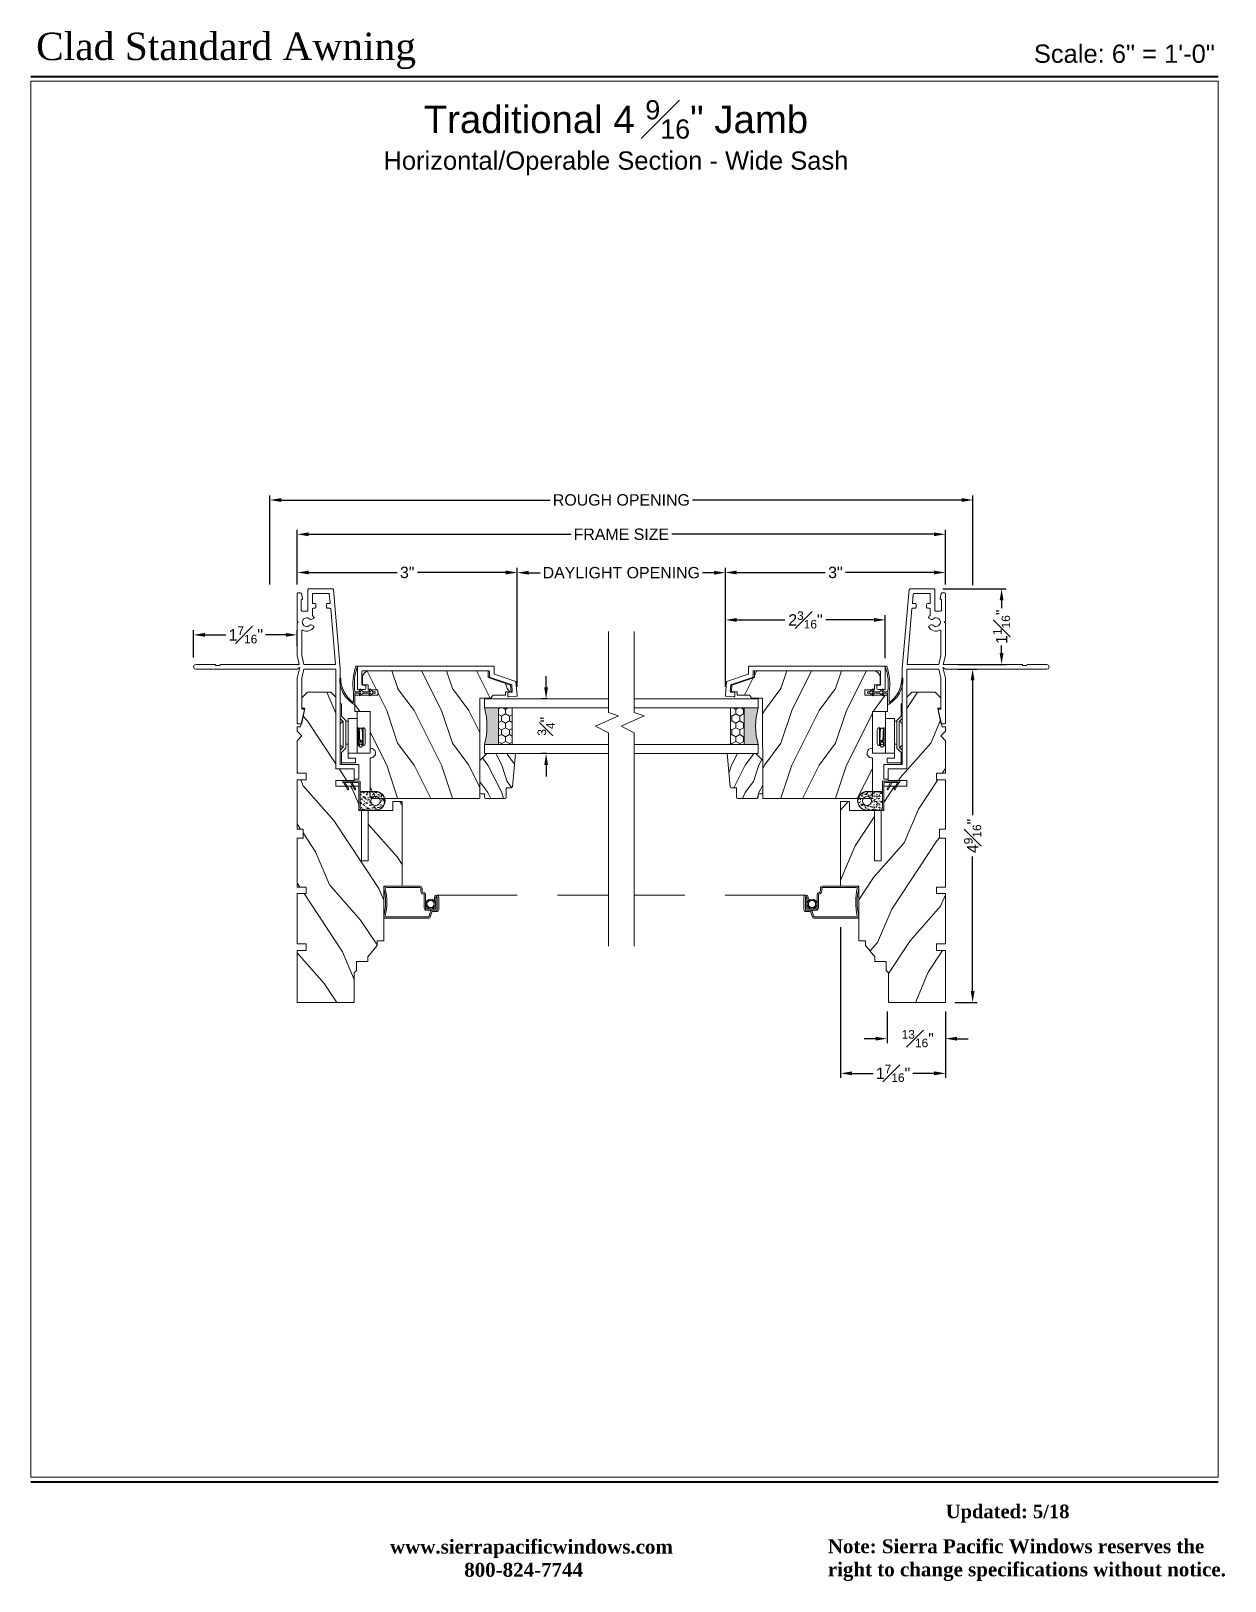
# Paper-space layout 'ARCH' of a CAD drawing. Extents: x 0.1 to 8.2, y 0.1 to 10.7.
# The model-space entities are those that its viewports show. They can reach past a viewport. Long polylines and large blocks are cut down to what shows.
import ezdxf

# ---------------------------------------------------------------- set-up
doc = ezdxf.new("R2010")
doc.units = 0
doc.header["$MEASUREMENT"] = 0
doc.linetypes.add('DASHED', pattern=[0.4144736842105268, 0.2763157894736845, -0.1381578947368423])
doc.layers.get('0').update_dxf_attribs({"linetype": 'CONTINUOUS'})
doc.layers.get('DEFPOINTS').update_dxf_attribs({"linetype": 'CONTINUOUS'})
doc.layers.add('DIM', color=7, linetype='CONTINUOUS', lineweight=13)
doc.layers.add('PRODUCTS', color=7, linetype='CONTINUOUS', lineweight=13)
doc.layers.add('Viewport', color=3, linetype='CONTINUOUS', plot=False)
doc.styles.get("Standard").update_dxf_attribs({"font": 'arial.ttf'})
doc.styles.add('TNR', font='timesbd.ttf', dxfattribs={"height": 0.09300000000000001})
doc.dimstyles.get("Standard").update_dxf_attribs({"dimscale": 0, "dimtxt": 0.156, "dimasz": 0.156, "dimexe": 0.063, "dimexo": 0.125, "dimgap": 0.05, "dimtad": 0, "dimdec": 4, "dimzin": 0, "dimdsep": 46, "dimlunit": 4, "dimtxsty": 'Standard', "dimcen": 0.09, "dimclrd": 256, "dimclre": 256, "dimclrt": 256, "dimadec": 0, "dimazin": 0, "dimtfac": 0.75, "dimtdec": 4, "dimtix": 1, "dimtofl": 0, "dimtmove": 0, "dimatfit": 1, "dimfxl": 1, "dimfrac": 1, "dimtolj": 1, "dimtzin": 5, "dimarcsym": 0})

psp = doc.layouts.new('ARCH')

# ---------------------------------------------------------------- texts
at = {"layer": 'DIM', "style": 'TNR'}
psp.add_text('Updated: 5/18', height=0.09300000000000001, dxfattribs=at).set_placement((6.314031784559681, 0.5008591279983214))
at = {"layer": 'DIM'}
for s, insert, char_height, width, attachment_point in [('\\A1;{\\fTimes New Roman|b0|i0|c0|p18;\\H1.253x;Clad Standard Awning}', (0.08473588304903501, 10.67279236362712), 0.15, 4.21095415064385, 1), ('\\A1;Scale: 6" = 1\'-0"', (8.156611691313742, 10.59112509352933), 0.125, 1.379343722290415, 3), ('\\A1;{\\H1.253x;Traditional 4 \\H0.7x;\\S9#16;\\H1.429x;" Jamb\\P\\H0.6649x;Horizontal/Operable Section - Wide Sash}', (4.055233503603379, 10.21035676197672), 0.15, 4, 2), ('\\A1;{\\fTimes New Roman|b1|i0|c0|p18;   www.sierrapacificwindows.com\\P800-824-7744}', (3.423125381951465, 0.3532903323430077), 0.095, 3.274533320960472, 2), ('{\\fTimes New Roman|b1|i0|c0|p18;Note: Sierra Pacific Windows reserves the \\Pright to change specifications without notice.}', (5.506156337491454, 0.3561444466841088), 0.095, 2.777872126614859, 1)]:
    psp.add_mtext(s, dxfattribs=dict(at, insert=insert, char_height=char_height, width=width, attachment_point=attachment_point))

msp = doc.modelspace()

# ---------------------------------------------------------------- blocks, each defined once
blk = doc.blocks.new('*D9')
at = {"layer": 'DEFPOINTS', "color": 0, "ltscale": 2, "transparency": 16777216}
for p in [(75.12571604036553, 18.91313314573965), (75.12571604036553, 18.10010126771241), (84.00222806541103, 18.10010126771241)]:
    blk.add_point(p, dxfattribs=at)
at = {"layer": 'DIM', "lineweight": -2, "ltscale": 2, "transparency": 16777216}
for p, q in [((75.12571604036553, 18.22510126771241), (75.12571604036553, 18.97613314573965)), ((75.28171604036554, 18.91313314573965), (78.87557826407857, 18.91313314573965)), ((83.84622806541103, 18.91313314573965), (80.25369286162291, 18.91313314573965)), ((84.00222806541103, 18.22510126771241), (84.00222806541103, 18.97613314573965))]:
    blk.add_line(p, q, dxfattribs=at)
at = {"layer": 'DIM', "ltscale": 2, "transparency": 16777216}
for points in [[(75.28171604036554, 18.93913314573965), (75.28171604036554, 18.88713314573965), (75.12571604036553, 18.91313314573965)], [(83.84622806541103, 18.93913314573965), (83.84622806541103, 18.88713314573965), (84.00222806541103, 18.91313314573965)]]:
    blk.add_solid(points, dxfattribs=at)
at = {"layer": 'DIM', "ltscale": 2, "transparency": 16777216, "insert": (79.56463556285074, 18.91313314573965), "char_height": 0.156, "attachment_point": 5}
blk.add_mtext('\\A1;FRAME SIZE', dxfattribs=at)
blk = doc.blocks.new('*D10')
at = {"layer": 'DEFPOINTS', "color": 0, "ltscale": 2, "transparency": 16777216}
for p in [(84.37920441138927, 19.38265561283798), (74.75069482612938, 18.10089341237554), (84.37920441138927, 18.09079421926206)]:
    blk.add_point(p, dxfattribs=at)
at = {"layer": 'DIM', "lineweight": -2, "ltscale": 2, "transparency": 16777216}
for p, q in [((74.75069482612938, 18.22589341237554), (74.75069482612938, 19.44565561283798)), ((74.90669482612938, 19.38265561283798), (78.59161905089337, 19.38265561283798)), ((84.22320441138926, 19.38265561283798), (80.53765452156185, 19.38265561283798)), ((84.37920441138927, 18.21579421926206), (84.37920441138927, 19.44565561283798))]:
    blk.add_line(p, q, dxfattribs=at)
at = {"layer": 'DIM', "ltscale": 2, "transparency": 16777216}
for points in [[(74.90669482612938, 19.40865561283798), (74.90669482612938, 19.35665561283798), (74.75069482612938, 19.38265561283798)], [(84.22320441138926, 19.40865561283798), (84.22320441138926, 19.35665561283798), (84.37920441138927, 19.38265561283798)]]:
    blk.add_solid(points, dxfattribs=at)
at = {"layer": 'DIM', "ltscale": 2, "transparency": 16777216, "insert": (79.56463678622761, 19.38265561283798), "char_height": 0.156, "attachment_point": 5}
blk.add_mtext('\\A1;ROUGH OPENING', dxfattribs=at)
blk = doc.blocks.new('*D11')
at = {"layer": 'DEFPOINTS', "color": 0, "ltscale": 2, "transparency": 16777216}
for p in [(80.98948119916724, 18.38986771574255), (84.00222806541103, 18.10010126771241), (80.98948119916724, 16.70551463163412)]:
    blk.add_point(p, dxfattribs=at)
at = {"layer": 'DIM', "lineweight": -2, "ltscale": 2, "transparency": 16777216}
for p, q in [((80.98948119916724, 16.83051463163412), (80.98948119916724, 18.45286771574255)), ((81.14548119916725, 18.38986771574255), (82.35625572369432, 18.38986771574255)), ((83.84622806541103, 18.38986771574255), (82.63545354088396, 18.38986771574255)), ((84.00222806541103, 18.22510126771241), (84.00222806541103, 18.45286771574255))]:
    blk.add_line(p, q, dxfattribs=at)
at = {"layer": 'DIM', "ltscale": 2, "transparency": 16777216}
for points in [[(81.14548119916725, 18.41586771574255), (81.14548119916725, 18.36386771574255), (80.98948119916724, 18.38986771574255)], [(83.84622806541103, 18.41586771574255), (83.84622806541103, 18.36386771574255), (84.00222806541103, 18.38986771574255)]]:
    blk.add_solid(points, dxfattribs=at)
at = {"layer": 'DIM', "ltscale": 2, "transparency": 16777216, "insert": (82.49585463228914, 18.38986771574255), "char_height": 0.156, "attachment_point": 5}
blk.add_mtext('\\A1;3"', dxfattribs=at)
blk = doc.blocks.new('*D12')
at = {"layer": 'DEFPOINTS', "color": 0, "ltscale": 2, "transparency": 16777216}
for p in [(82.56621260761966, 13.656101725476), (84.00422779838273, 12.50110322083735), (82.56621260761966, 11.53115309856792)]:
    blk.add_point(p, dxfattribs=at)
at = {"layer": 'DIM', "lineweight": -2, "ltscale": 2, "transparency": 16777216}
for p, q in [((82.56621260761966, 13.531101725476), (82.56621260761966, 11.46815309856792)), ((84.00422779838273, 12.37610322083735), (84.00422779838273, 11.46815309856792)), ((82.72221260761967, 11.53115309856792), (83.01337777462466, 11.53115309856792)), ((83.84822779838272, 11.53115309856792), (83.55706263137772, 11.53115309856792))]:
    blk.add_line(p, q, dxfattribs=at)
at = {"layer": 'DIM', "ltscale": 2, "transparency": 16777216}
for points in [[(82.72221260761967, 11.55715309856792), (82.72221260761967, 11.50515309856792), (82.56621260761966, 11.53115309856792)], [(83.84822779838272, 11.55715309856792), (83.84822779838272, 11.50515309856792), (84.00422779838273, 11.53115309856792)]]:
    blk.add_solid(points, dxfattribs=at)
at = {"layer": 'DIM', "ltscale": 2, "transparency": 16777216, "insert": (83.28522020300119, 11.53115309856792), "char_height": 0.156, "attachment_point": 5}
blk.add_mtext('\\A1;1{\\H0.750000x;\\S7#16;}"', dxfattribs=at)
blk = doc.blocks.new('*D13')
at = {"layer": 'DEFPOINTS', "color": 0, "ltscale": 2, "transparency": 16777216}
for p in [(83.20323026035265, 12.50109547632699), (84.00422779838273, 12.50110322083735), (84.00422779838273, 12.00579320033333)]:
    blk.add_point(p, dxfattribs=at)
at = {"layer": 'DIM', "lineweight": -2, "ltscale": 2, "transparency": 16777216}
for p, q in [((83.20323026035265, 12.37609547632699), (83.20323026035265, 11.94279320033333)), ((84.00422779838273, 12.37610322083735), (84.00422779838273, 11.94279320033333)), ((83.04723026035265, 12.00579320033333), (82.89123026035266, 12.00579320033333)), ((84.16022779838273, 12.00579320033333), (84.31622779838273, 12.00579320033333))]:
    blk.add_line(p, q, dxfattribs=at)
at = {"layer": 'DIM', "ltscale": 2, "transparency": 16777216}
for points in [[(83.04723026035265, 12.03179320033333), (83.04723026035265, 11.97979320033333), (83.20323026035265, 12.00579320033333)], [(84.16022779838273, 12.03179320033333), (84.16022779838273, 11.97979320033333), (84.00422779838273, 12.00579320033333)]]:
    blk.add_solid(points, dxfattribs=at)
at = {"layer": 'DIM', "ltscale": 2, "transparency": 16777216, "insert": (83.62372902936792, 12.00579320033333), "char_height": 0.156, "attachment_point": 5}
blk.add_mtext('\\A1;{\\H1x;{\\H0.750000x;\\S13#16;}"}', dxfattribs=at)
blk = doc.blocks.new('*D14')
at = {"layer": 'DEFPOINTS', "color": 0, "ltscale": 2, "transparency": 16777216}
for p in [(75.12571604036553, 18.38986771574255), (75.12571604036553, 18.10010126771241), (78.13846290660933, 16.70551463163412)]:
    blk.add_point(p, dxfattribs=at)
at = {"layer": 'DIM', "lineweight": -2, "ltscale": 2, "transparency": 16777216}
for p, q in [((75.12571604036553, 18.22510126771241), (75.12571604036553, 18.45286771574255)), ((75.28171604036554, 18.38986771574255), (76.49249056489262, 18.38986771574255)), ((77.98246290660933, 18.38986771574255), (76.77168838208226, 18.38986771574255)), ((78.13846290660933, 16.83051463163412), (78.13846290660933, 18.45286771574255))]:
    blk.add_line(p, q, dxfattribs=at)
at = {"layer": 'DIM', "ltscale": 2, "transparency": 16777216}
for points in [[(75.28171604036554, 18.41586771574255), (75.28171604036554, 18.36386771574255), (75.12571604036553, 18.38986771574255)], [(77.98246290660933, 18.41586771574255), (77.98246290660933, 18.36386771574255), (78.13846290660933, 18.38986771574255)]]:
    blk.add_solid(points, dxfattribs=at)
at = {"layer": 'DIM', "ltscale": 2, "transparency": 16777216, "insert": (76.63208947348744, 18.38986771574255), "char_height": 0.156, "attachment_point": 5}
blk.add_mtext('\\A1;3"', dxfattribs=at)
blk = doc.blocks.new('*D15')
at = {"layer": 'DEFPOINTS', "color": 0, "ltscale": 2, "transparency": 16777216}
for p in [(78.66963316095317, 16.65934808978469), (78.53386872144848, 15.90936837425771), (78.66963588886213, 15.90936837425771)]:
    blk.add_point(p, dxfattribs=at)
at = {"layer": 'DIM', "lineweight": -2, "ltscale": 2, "transparency": 16777216}
for p, q in [((78.53386872144848, 16.81534808978469), (78.53386872144848, 16.97134808978469)), ((78.54463316095317, 16.65934808978469), (78.47086872144848, 16.65934808978469)), ((78.54463588886213, 15.90936837425771), (78.47086872144848, 15.90936837425771)), ((78.53386872144848, 15.75336837425771), (78.53386872144848, 15.59736837425771))]:
    blk.add_line(p, q, dxfattribs=at)
at = {"layer": 'DIM', "ltscale": 2, "transparency": 16777216}
for points in [[(78.50786872144849, 16.81534808978469), (78.55986872144848, 16.81534808978469), (78.53386872144848, 16.65934808978469)], [(78.50786872144849, 15.75336837425771), (78.55986872144848, 15.75336837425771), (78.53386872144848, 15.90936837425771)]]:
    blk.add_solid(points, dxfattribs=at)
at = {"layer": 'DIM', "ltscale": 2, "transparency": 16777216, "insert": (78.53386872144848, 16.28435823202122), "char_height": 0.156, "attachment_point": 5, "rotation": 90}
blk.add_mtext('\\A1;{\\H1x;{\\H0.750000x;\\S3#4;}"}', dxfattribs=at)
blk = doc.blocks.new('*D16')
at = {"layer": 'DEFPOINTS', "color": 0, "ltscale": 2, "transparency": 16777216}
for p in [(80.98948119916724, 18.3868727794659), (78.13846290660933, 16.70551463163412), (80.98948119916724, 16.70551463163412)]:
    blk.add_point(p, dxfattribs=at)
at = {"layer": 'DIM', "lineweight": -2, "ltscale": 2, "transparency": 16777216}
for p, q in [((78.13846290660933, 16.83051463163412), (78.13846290660933, 18.4498727794659)), ((78.29446290660934, 18.3868727794659), (78.45144817839989, 18.3868727794659)), ((80.83348119916724, 18.3868727794659), (80.67649592737669, 18.3868727794659)), ((80.98948119916724, 16.83051463163412), (80.98948119916724, 18.4498727794659))]:
    blk.add_line(p, q, dxfattribs=at)
at = {"layer": 'DIM', "ltscale": 2, "transparency": 16777216}
for points in [[(78.29446290660934, 18.4128727794659), (78.29446290660934, 18.3608727794659), (78.13846290660933, 18.3868727794659)], [(80.83348119916724, 18.4128727794659), (80.83348119916724, 18.3608727794659), (80.98948119916724, 18.3868727794659)]]:
    blk.add_solid(points, dxfattribs=at)
at = {"layer": 'DIM', "ltscale": 2, "transparency": 16777216, "insert": (79.56397205288829, 18.3868727794659), "char_height": 0.156, "attachment_point": 5}
blk.add_mtext('\\A1;DAYLIGHT OPENING', dxfattribs=at)
blk = doc.blocks.new('*D17')
at = {"layer": 'DEFPOINTS', "color": 0, "ltscale": 2, "transparency": 16777216}
for p in [(80.98948119916724, 17.74060526342585), (83.17935205899944, 17.09057415819595), (80.98948119916724, 16.70551463163412)]:
    blk.add_point(p, dxfattribs=at)
at = {"layer": 'DIM', "lineweight": -2, "ltscale": 2, "transparency": 16777216}
for p, q in [((80.98948119916724, 16.83051463163412), (80.98948119916724, 17.80360526342585)), ((81.14548119916725, 17.74060526342585), (81.80503435590994, 17.74060526342585)), ((83.02335205899944, 17.74060526342585), (82.36694226859753, 17.74060526342585)), ((83.17935205899944, 17.21557415819595), (83.17935205899944, 17.80360526342585))]:
    blk.add_line(p, q, dxfattribs=at)
at = {"layer": 'DIM', "ltscale": 2, "transparency": 16777216}
for points in [[(81.14548119916725, 17.76660526342585), (81.14548119916725, 17.71460526342585), (80.98948119916724, 17.74060526342585)], [(83.02335205899944, 17.76660526342585), (83.02335205899944, 17.71460526342585), (83.17935205899944, 17.74060526342585)]]:
    blk.add_solid(points, dxfattribs=at)
at = {"layer": 'DIM', "ltscale": 2, "transparency": 16777216, "insert": (82.08598831225373, 17.74060526342585), "char_height": 0.156, "attachment_point": 5}
blk.add_mtext('\\A1;2{\\H0.750000x;\\S3#16;}"', dxfattribs=at)
blk = doc.blocks.new('*D18')
at = {"layer": 'DEFPOINTS', "color": 0, "ltscale": 2, "transparency": 16777216}
for p in [(84.04685744679122, 17.06810126771237), (84.00422779838271, 12.50110322083734), (84.37521152172083, 12.50110322083734)]:
    blk.add_point(p, dxfattribs=at)
at = {"layer": 'DIM', "lineweight": -2, "ltscale": 2, "transparency": 16777216}
for p, q in [((84.17185744679122, 17.06810126771237), (84.43821152172083, 17.06810126771237)), ((84.37521152172083, 16.91210126771237), (84.37521152172083, 15.06527395795262)), ((84.37521152172083, 12.65710322083734), (84.37521152172083, 14.49942880106312)), ((84.12922779838271, 12.50110322083734), (84.43821152172083, 12.50110322083734))]:
    blk.add_line(p, q, dxfattribs=at)
at = {"layer": 'DIM', "ltscale": 2, "transparency": 16777216}
for points in [[(84.34921152172083, 16.91210126771237), (84.40121152172082, 16.91210126771237), (84.37521152172083, 17.06810126771237)], [(84.34921152172083, 12.65710322083734), (84.40121152172082, 12.65710322083734), (84.37521152172083, 12.50110322083734)]]:
    blk.add_solid(points, dxfattribs=at)
at = {"layer": 'DIM', "ltscale": 2, "transparency": 16777216, "insert": (84.37521152172083, 14.78235137950788), "char_height": 0.156, "attachment_point": 5, "rotation": 90}
blk.add_mtext('\\A1;4{\\H0.750000x;\\S9#16;}"', dxfattribs=at)
blk = doc.blocks.new('*D19')
at = {"layer": 'DEFPOINTS', "color": 0, "transparency": 16777216}
for p in [(73.70571604036694, 17.53605418118364), (75.12591023360864, 17.25413030149671), (73.70571604036694, 17.09910126771235)]:
    blk.add_point(p, dxfattribs=at)
at = {"layer": 'DIM', "lineweight": -2, "transparency": 16777216}
for p, q in [((73.70571604036694, 17.22410126771235), (73.70571604036694, 17.59905418118364)), ((73.86171604036694, 17.53605418118364), (74.1494728697856, 17.53605418118364)), ((74.96991023360863, 17.53605418118364), (74.69315772653866, 17.53605418118364)), ((75.12591023360864, 17.37913030149671), (75.12591023360864, 17.59905418118364))]:
    blk.add_line(p, q, dxfattribs=at)
at = {"layer": 'DIM', "transparency": 16777216}
for points in [[(73.86171604036694, 17.56205418118364), (73.86171604036694, 17.51005418118364), (73.70571604036694, 17.53605418118364)], [(74.96991023360863, 17.56205418118364), (74.96991023360863, 17.51005418118364), (75.12591023360864, 17.53605418118364)]]:
    blk.add_solid(points, dxfattribs=at)
at = {"layer": 'DIM', "transparency": 16777216, "insert": (74.42131529816213, 17.53605418118364), "char_height": 0.156, "attachment_point": 5}
blk.add_mtext('\\A1;1{\\H0.750000x;\\S7#16;}"', dxfattribs=at)
blk = doc.blocks.new('*D20')
at = {"layer": 'DEFPOINTS', "color": 0, "transparency": 16777216}
for p in [(83.84318584527617, 18.16493337126795), (84.05761546767849, 17.13010126771233), (84.77162434975824, 17.13010126771233)]:
    blk.add_point(p, dxfattribs=at)
at = {"layer": 'DIM', "lineweight": -2, "transparency": 16777216}
for p, q in [((83.96818584527617, 18.16493337126795), (84.83462434975824, 18.16493337126795)), ((84.77162434975824, 18.00893337126795), (84.77162434975824, 17.9030388065297)), ((84.77162434975824, 17.28610126771233), (84.77162434975824, 17.39199583245058)), ((84.18261546767849, 17.13010126771233), (84.83462434975824, 17.13010126771233))]:
    blk.add_line(p, q, dxfattribs=at)
at = {"layer": 'DIM', "transparency": 16777216}
for points in [[(84.74562434975824, 18.00893337126795), (84.79762434975824, 18.00893337126795), (84.77162434975824, 18.16493337126795)], [(84.74562434975824, 17.28610126771233), (84.79762434975824, 17.28610126771233), (84.77162434975824, 17.13010126771233)]]:
    blk.add_solid(points, dxfattribs=at)
at = {"layer": 'DIM', "transparency": 16777216, "insert": (84.77162434975824, 17.64751731949015), "char_height": 0.156, "attachment_point": 5, "rotation": 90}
blk.add_mtext('\\A1;1{\\H0.750000x;\\S1#16;}"', dxfattribs=at)
blk = doc.blocks.new('Frame-Colonial-Vert Profile-C-WC BLOCK')
at = {"ltscale": 2}
h = blk.add_hatch(dxfattribs=at)
h.set_pattern_fill('WOOD1', color=256, angle=30)
h.set_pattern_definition([(246.8699, (-0.1535898384862244, 1.066025403784439), (1.598076078555546, 3.232050873230267), [0.5, -4.5]), (236.5651, (0.5160254037844387, 1.106217782649107), (-0.366024019841683, -1.366026116725422), [1.118034, -1.118034]), (228.4349, (0.7660254037844387, 0.6732050807568877), (-1.232051982326068, -1.86602423823122), [0.6324559999999999, -2.529822])])
h.paths.add_polyline_path([(1.189000129699707, -0.8429985046386719), (1.095000267028809, -0.8429985046386719), (1.095000267028809, -0.779998779296875), (0.9700002670288086, -0.625), (0.9700002670288086, -0.5620002746582031), (0.814000129699707, -0.5620002746582031), (0.814000129699707, -0.437000274658203), (0.7820005416870117, -0.4059982299804686), (0.7820005416870117, -0.01599508566084595, 0.4142310210248008), (0.7660007476805487, 0), (0, 0), (0, -0.711359977722168), (0.125, -0.711359977722168), (0.125, -0.7563600540161133), (0.125, -0.8013601303100586), (0, -0.8013601303100586), (0, -1.490641593933105), (0.125, -1.490641593933105), (0.125, -1.535641670227051), (0.125, -1.580641746520996), (0, -1.580641746520996), (0, -2.250999999999976), (0.08199999999999363, -2.250999999999976), (0.08199999999999363, -2.375999999999976), (-1.110223024625157e-16, -2.375999999999976), (0, -3.049204038146968), (0.125, -3.049204038146968), (0.125, -3.094206038146979), (0.125, -3.139204038146943), (-1.110223024625157e-16, -3.139204038146943), (0, -3.584999084472657), (0.06499958038330089, -3.649999618530273), (0, -3.715000152587891), (-1.110223024625157e-16, -3.774005889892578), (0.04599952697753906, -3.774005889892578), (0.1040019989013672, -4.02900505065918), (0.06400203704833984, -4.02900505065918), (0.06400203704833984, -4.173004150390625), (0.1409978866577147, -4.25), (0.4609997329712315, -4.25), (0.5299997329711914, -4.180999999999982), (0.5299997329711914, -3.197998046875), (0.7839994430541992, -3.197998046875), (0.7839994430541992, -3.040000915527344), (0.531285285949707, -3.040000915527344), (0.531285285949707, -2.961997985839844), (0.8442850112915039, -2.961997985839844), (0.8442850112915039, -2.631000518798828), (0.8812848739624428, -2.631000518798828), (0.8812848739624428, -1.94100051879883), (0.9712848739624178, -1.94100051879883), (0.9712848739624178, -2.631000518798828), (1.313284873962402, -2.631000518798828), (1.313284873962402, -2.750999450683594), (1.438284873962402, -2.750999450683594), (1.438284873962402, -2.592998504638672), (1.438284873962402, -1.608997344970881, 0.41412871271231), (1.4222813980378, -1.592998504638672), (1.189000129699707, -1.592998504638672)])
blk.add_lwpolyline([(0.8442850112915039, -2.961997985839844), (0.8442850112915039, -2.631000518798828), (0.8812848739624428, -2.631000518798828), (0.8812848739624428, -1.94100051879883), (0.9712848739624178, -1.94100051879883), (0.9712848739624178, -2.631000518798828), (1.313284873962402, -2.631000518798828), (1.313284873962402, -2.750999450683594), (1.438284873962402, -2.750999450683594), (1.438284873962402, -2.592998504638672), (1.438284873962402, -1.608997344970703, 0.4141287127112057), (1.422281398037683, -1.592998504638672), (1.189000129699707, -1.592998504638672), (1.189000129699707, -0.8429985046386719), (1.095000267028809, -0.8429985046386719), (1.095000267028809, -0.779998779296875), (0.9700002670288086, -0.625), (0.9700002670288086, -0.5620002746582031), (0.814000129699707, -0.5620002746582031), (0.814000129699707, -0.4370002746582031), (0.7820005416870117, -0.4059982299804688), (0.7820005416870117, -0.01599884033203125, 0.4142997689483557), (0.7660007476806641, 0), (0.7660007476806641, 0), (0.7660007476806641, 0), (0, 0), (0, 0), (0, 0), (0, -0.711359977722168), (0.125, -0.711359977722168), (0.125, -0.7563600540161133), (0.125, -0.8013601303100586), (0, -0.8013601303100586), (0, -1.490641593933105), (0.125, -1.490641593933105), (0.125, -1.535641670227051), (0.125, -1.580641746520996), (0, -1.580641746520996), (0, -2.250999999999976), (0.08199999999999363, -2.250999999999976), (0.08199999999999363, -2.375999999999976), (0, -2.375999999999976), (0, -3.049204038146968), (0.125, -3.049204038146968), (0.125, -3.094206038146979), (0.125, -3.139204038146943), (0, -3.139204038146943), (0, -3.584999084472656), (0.06499958038330078, -3.649999618530273), (0, -3.715000152587891), (0, -3.774005889892578), (0.04599952697753906, -3.774005889892578), (0.1040019989013672, -4.02900505065918), (0.06400203704833984, -4.02900505065918), (0.06400203704833984, -4.173004150390625), (0.1409978866577148, -4.25), (0.4609997329712314, -4.25), (0.5299997329711914, -4.180999999999983), (0.5299997329711914, -3.197998046875), (0.7839994430541992, -3.197998046875), (0.7839994430541992, -3.040000915527344), (0.531285285949707, -3.040000915527344), (0.531285285949707, -2.961997985839844)], format="xyb", close=True)
blk = doc.blocks.new('3577- C-WC-Frame-Vert Profile BLOCK')
for points in [[(-0.4659999999996103, -1.244000000000199), (-0.4365037768262141, -1.369000000000028), (0, -1.369000000000028), (0, 0), (0.2539999999999623, 0), (0.2539999999999623, 0.1379999999999768), (0.3159999999999741, 0.1379999999999768), (0.3159999999999741, -0.06200000000001182), (0.06200000000001182, -0.06200000000001182), (0.06200000000001182, -1.375999999999976), (-0.0319718355377745, -2.456930070967076, -0.3871887601088884), (-0.04192848999576881, -2.466000000000008), (-0.3729999999997062, -2.465999999999951, -0.4142135623730951), (-0.3829999999996971, -2.45599999999996), (-0.3829999999996971, -2.171000000000276, 0.414213562373043), (-0.392999999999688, -2.161000000000286), (-0.4629999999996244, -2.161000000000286, 0.4142135623730951), (-0.4729999999996153, -2.171000000000276), (-0.4729999999996153, -2.32100000000014), (-0.4670029040022996, -2.32100000000014, -0.4740205020356507), (-0.4572018392470909, -2.332984724077789), (-0.4713768997028751, -2.402984724077726, -0.356833230770885), (-0.4811779644580838, -2.411000000000058), (-0.5179999999995175, -2.411000000000058, -0.4142135623730951), (-0.5279999999995084, -2.401000000000067), (-0.5279999999995084, -2.026000000000465), (-0.5129999999995221, -2.011000000000422), (-0.5279999999995084, -1.996000000000436), (-0.5279999999995084, -1.556990195135768, -0.04938898902105721), (-0.5278058067564189, -1.555029033784422), (-0.4992830953352154, -1.430999999999983), (-1.583999999998468, -1.430999999999983), (-1.583999999998468, -1.425999999999988, 0.4142135623731992), (-1.593999999998459, -1.415999999999997), (-1.637999999998442, -1.415999999999997, 0.4142135623730951), (-1.647999999998433, -1.425999999999988), (-1.647999999998433, -1.430999999999983), (-1.916999999998154, -1.430999999999983, -0.9999999999989393), (-1.916999999998154, -1.369000000000028), (-0.5275316216551005, -1.369000000000028), (-0.4928906055037032, -1.389000000000067), (-0.5279999999995084, -1.244000000000142), (-0.5279999999995084, -0.6290000000000191, -0.414213562373147), (-0.5179999999995175, -0.6190000000000282), (-0.4741896023439836, -0.6190000000000282, -0.3572261466048653), (-0.4643857804598497, -0.6270289402685876), (-0.4281757554825276, -0.8071333935417897, -0.4703402862644739), (-0.4379999999995334, -0.8190000000000168), (-0.4659999999996103, -0.8190000000000168)], [(-0.30239254687109, -1.955223660930926, 0.4406487575339165), (-0.2992133099846228, -1.940810139651376, 0.3662473251387003), (-0.4516818181813846, -1.900960797744915, -0.551932892222722), (-0.4659999999996103, -1.891941191002672), (-0.4659999999996103, -1.556990195135768, -0.04938898902115872), (-0.4658058067565207, -1.555029033784422), (-0.4379999999996471, -1.430999999999983), (-0.005407572093588442, -1.430999999999983), (-0.06958098088597353, -2.192930070967293, -0.3871887601088884), (-0.07953763534402469, -2.202000000000226), (-0.117024036853536, -2.202000000000226, 0.414213562373121), (-0.1270240368535269, -2.212000000000216), (-0.1270240368535269, -2.25400000000019, 0.4142135623731212), (-0.117024036853536, -2.264000000000181), (-0.0871974190214928, -2.264000000000181, -0.4417648538639267), (-0.07724076456349849, -2.27493007096723), (-0.08845020409148674, -2.394930070967121, -0.3871887601088884), (-0.09840685854948106, -2.404000000000053), (-0.3109999999997513, -2.404000000000053, -0.4142135623729389), (-0.3209999999997422, -2.394000000000062), (-0.3209999999997422, -2.274000000000171, -0.4142135623730951), (-0.3109999999997513, -2.264000000000181), (-0.2809999999997785, -2.264000000000181, 0.4142135623730951), (-0.2709999999997876, -2.25400000000019), (-0.2709999999997876, -2.212000000000216, 0.4142135623730951), (-0.2809999999997785, -2.202000000000226), (-0.3109999999997513, -2.202000000000226, -0.414213562373069), (-0.3209999999997422, -2.192000000000235), (-0.3209999999997422, -2.10938699101024, -0.2134217652832862), (-0.3176666666664119, -2.101933431085229, 0.05707814511781176), (-0.2992133099846228, -2.081189860349525, 0.4406487575335143), (-0.30239254687109, -2.066776339069975), (-0.3353603896929371, -2.047742346142115, 0.3563939586925249), (-0.3540883117542535, -2.050786181759179, -2.636887572711157), (-0.3540883117543103, -1.971213818241665, 0.3563939586924472), (-0.3353603896929371, -1.974257653858729)]]:
    blk.add_lwpolyline(points, format="xyb", close=True)
blk = doc.blocks.new('Weather Strip-Casement Frame-Vert BLOCK')
h = blk.add_hatch()
h.set_pattern_fill('AR-SAND', color=256, scale=0.03, style=0)
h.set_pattern_definition([(37.50000000000001, (-277.8777295655356, 6.981486637016759), (-0.001889800743288245, 0.05780471307039476), [0, -0.0456, 0, -0.051, 0, -0.04875]), (7.499999999999999, (-277.8777295655356, 6.981486637016759), (0.05309330115803181, 0.0846643819568922), [0, -0.0246, 0, -0.0411, 0, -0.01575]), (327.5, (-277.9146295655356, 6.981486637016759), (0.09342425585254485, 0.0001697716061089483), [0, -0.015, 0, -0.054, 0, -0.0705]), (317.5, (-277.9146295655356, 6.981486637016759), (0.0901837981371688, 0.02633026694802748), [0, -0.0075, 0, -0.03539999999999999, 0, -0.0405])])
h.paths.add_polyline_path([(-0.02000052981611045, 0.3349997537410001, 0.4142135623730949), (-0.05000186221292324, 0.3650010861378129), (-0.2300041855963204, 0.3650010861329958, 1), (-0.2300041855930307, 0.1150001854227881), (-0.02000052982094759, 0.1150001854373413)])
h.paths.add_polyline_path([(-0.2925041855929749, 0.2400006357778919, -1), (-0.1675041855929749, 0.2400006357778919, -1)], flags=16)
at = {"linetype": 'Continuous'}
for p, q in [((-0.05000132455239736, 0.3650010861329953), (-0.230002278230188, 0.3650010861329953)), ((-0.2300003708746772, 0.3699983575549828), (-0.03000079473144979, 0.3699983575549828)), ((-0.02000052982094758, -0.02000052982097422), (-0.02000052982094758, 0.3350002914015366)), ((0, -8.881784197001252e-16), (0, 0.3400013775345307)), ((-0.230002278230188, 0.1150001854373413), (-0.02000052982094758, 0.1150001854373413)), ((-0.2300003708746772, 0.1099990993043445), (-0.02000052982094758, 0.1099990993043445)), ((0.09260210974713345, -0.010000264910488), (0.04437844052495166, 0.07292201565091005)), ((0.04812448673595782, 0.0854914884260598), (0.04958933576347135, 0.08622772765082587)), ((0.05877706722901621, 0.08348685779075105), (0.1131462358869157, -0.010000264910488)), ((0.1894557149139473, -0.010000264910488), (0.1415353152170269, 0.07239940024265756)), ((0.1447225062651682, 0.08466369613707503), (0.146250298024313, 0.08557159735725328)), ((0.1558729065449143, 0.0830691469352498), (0.2099998410537296, -0.010000264910488)), ((0.1938502619964879, -0.03000079473146045), (-0.01000026491044537, -0.03000079473146045)), ((0.2099998410537296, -0.010000264910488), (0.01000026491050221, -0.010000264910488)), ((0.2200001059642318, -0.03000079473146045), (0.1938502619964879, -0.04478089253641304)), ((0.1938502619964879, -0.04478089253641304), (0.1938502619964879, -0.03000079473146045)), ((0.2200001059642318, -0.02000052982097422), (0.2200001059642318, -0.03000079473146045))]:
    blk.add_line(p, q, dxfattribs=at)
blk.add_circle((-0.2300041855929749, 0.2400006357778919), 0.0625)
for centre, radius, start, end in [((-0.2300003708746772, 0.2399987284296632), 0.129999629125319, 90, 270), ((-0.2300041855929749, 0.2400006357778919), 0.1250004503551038, 89.99999999666495, 270.0008742675488), ((-0.05000186221292324, 0.3349997537410001), 0.03000133239681281, 0.001026810377740836, 89.99897318962074), ((-0.0300013324590509, 0.3399989323566128), 0.0300013325586931, 0.004669738411206273, 89.99897306156967), ((0.009999358653203672, -9.062573118612249e-07), 0.009999358694243463, 179.9948071950625, 270.0051928049315), ((0.0521579947732107, 0.077446444426295), 0.008999551102398041, 116.6276099089377, 210.1814022692647), ((0.05272367277166268, 0.07996477367681276), 0.007003474920470402, 30.19239483999417, 116.5859789642918), ((0.1493146305234063, 0.07692403065390341), 0.00899944592708047, 120.6816456020791, 210.1832767663523), ((0.1498208065897302, 0.07954917223716684), 0.007001295290346456, 30.18280166815399, 120.66238333239), ((-0.01000117116780075, -0.02000143607828697), 0.009999358694243463, 179.9948071950625, 270.0051928049315), ((0.2100007473110281, -0.01999962356366325), 0.009999358694242573, 359.9948071950623, 90.00519280493148)]:
    blk.add_arc(centre, radius, start, end, dxfattribs=at)
blk = doc.blocks.new('Sash-Profile-C-WC Wide BLOCK')
at = {"ltscale": 2}
h = blk.add_hatch(dxfattribs=at)
h.set_pattern_fill('WOOD1', color=256, scale=0.75, style=0)
h.set_pattern_definition([(216.8699, (0.3, 0.75), (2.249999938368339, 1.500000092447488), [0.375, -3.375]), (206.5651, (0.75, 0.5249999999999999), (-0.7499993684556807, -0.7500009820472855), [0.8385255, -0.8385255]), (198.4349, (0.75, 0.15), (-1.500000325944721, -0.749998802417031), [0.474342, -1.8973665])])
edge = h.paths.add_edge_path()
edge.add_line((1.413999557495117, 0.2410001754760742), (1.192998886108398, 0.2410001754760742))
edge.add_line((1.192998886108398, 0.2410001754760742), (1.192998886108398, 0.03200054168701172))
edge.add_line((1.192998886108398, 0.03200054168701172), (0.6882648468017578, 0.03200054168701172))
edge.add_arc((0.622807502746582, 0.02497157280128274), 0.06583365624324843, -186.12907413899188, 6.129074138991882, ccw=False)
edge.add_line((0.5573501586914062, 0.03200054168701172), (0.03199958801269531, 0.03200054168701172))
edge.add_arc((0.03200043765193827, 1.040461836201989e-07), 0.03200043765210742, 90.00152125240491, 180.000186291427)
edge.add_line((0, 0), (0, -1.470190048217773))
edge.add_line((0, -1.470190048217773), (1.375321290620917, -1.470411550261076))
edge.add_line((1.375321290620917, -1.470411550261076), (1.375321290620946, -1.626661977507126))
edge.add_line((1.375321290620946, -1.626661977507126), (1.390602474356854, -1.626661977507126))
edge.add_line((1.390602474356854, -1.626661977507126), (1.415602474356859, -1.651661977507132))
edge.add_line((1.415602474356859, -1.651661977507132), (1.415602474356859, -1.818411550261061))
edge.add_line((1.415602474356859, -1.818411550261061), (1.460321290620925, -1.818411550261033))
edge.add_line((1.460321290620925, -1.818411550261033), (1.460321290620925, -1.898190048217742))
edge.add_line((1.460321290620925, -1.898190048217742), (1.550501190052955, -1.890727663500002))
edge.add_line((1.550501190052955, -1.890727663500002), (1.656394912017021, -1.583189964294434))
edge.add_line((1.656394912017021, -1.583189964294434), (1.750070571899414, -1.583189964294434))
edge.add_line((1.750070571899414, -1.583189964294434), (1.750070571899414, 0.05707263946533203))
edge.add_arc((1.655375620003824, 0.04339768152591159), 0.0956772616098154, 8.217311576512644, 89.58374614169895)
edge.add_line((1.656070709228516, 0.1390724182128906), (1.570993423461914, 0.1390724182128906))
edge.add_arc((1.570992894618631, 0.1230721993755095), 0.01600021884612085, 89.99810624539369, 180.0018937546063)
edge.add_line((1.55499267578125, 0.1230716705322266), (1.55499267578125, 0.05900096893310547))
edge.add_line((1.55499267578125, 0.05900096893310547), (1.48900032043457, 0.05900096893310547))
edge.add_line((1.48900032043457, 0.05900096893310547), (1.48900032043457, -0.0710000991821289))
edge.add_line((1.48900032043457, -0.0710000991821289), (1.413999557495117, -0.0710000991821289))
edge.add_line((1.413999557495117, -0.0710000991821289), (1.413999557495117, 0.2410001754760742))
blk.add_lwpolyline([(1.413999557495117, 0.2410001754760742), (1.192998886108398, 0.2410001754760742), (1.192998886108398, 0.03200054168701172), (0.6882648468017578, 0.03200054168701172, -1.113131401536236), (0.5573501586914062, 0.03200054168701172), (0.03199958801269531, 0.03200054168701172, 0.4142067381344209), (0, 0), (0, -1.470190048217773), (1.375321290620917, -1.470411550261076), (1.375321290620946, -1.626661977507126), (1.390602474356854, -1.626661977507126), (1.415602474356859, -1.651661977507132), (1.415602474356859, -1.818411550261061), (1.460321290620925, -1.818411550261033), (1.460321290620925, -1.898190048217742), (1.550501190052955, -1.890727663500002), (1.656394912017021, -1.583189964294434), (1.750070571899414, -1.583189964294434), (1.750070571899414, 0.05707263946533203, 0.3707370322295148), (1.656070709228516, 0.1390724182128906), (1.570993423461914, 0.1390724182128906, 0.4142329240672366), (1.55499267578125, 0.1230716705322266), (1.55499267578125, 0.05900096893310547), (1.48900032043457, 0.05900096893310547), (1.48900032043457, -0.0710000991821289), (1.413999557495117, -0.0710000991821289)], format="xyb", close=True, dxfattribs=at)
blk = doc.blocks.new('3581-Sash-Wide BLOCK')
blk.add_lwpolyline([(-0.1455643895820913, -0.380584343192929), (-0.3388314581505654, -0.3974262392580457, -0.4203264625170721), (-0.3497122453021007, -0.3881648527683836), (-0.3569600481420707, -0.2845164432594913, -0.4348123749609328), (-0.340999023337929, -0.2674003396795825), (-0.310925766395485, -0.2674003396795825, -0.3939104756149421), (-0.2949647415913432, -0.2822842360996844), (-0.2922791950590238, -0.3206893407749547, 0.4203264625170764), (-0.2813984079074885, -0.3299507272646238), (-0.1976344492094597, -0.3218422217138226, 0.2965835828286902), (-0.1891088138382884, -0.3150440661502003), (-0.09274526202256084, -0.0252450214969997, -0.3230253044241456), (-0.08325611205182781, -0.01840033967958732), (-0.01000000000001933, -0.01840033967958732, 0.4142135623731037), (0, -0.008400339679589308), (0, 1.718599660320407, 0.4142135623730951), (-0.01000000000001933, 1.728599660320413), (-0.186000000000007, 1.728599660320413, 0.4142135623730993), (-0.195999999999998, 1.718599660320407), (-0.195999999999998, 1.691599660320414, -0.4142135623731004), (-0.2120000000000175, 1.675599660320415), (-0.2420000000000186, 1.675599660320415, -0.4142135623730869), (-0.2580000000000098, 1.691599660320414), (-0.2580000000000098, 1.780599660320412, -0.4142135623731037), (-0.2480000000000189, 1.79059966032041), (0.0519999999999925, 1.79059966032041, -0.4142135623730951), (0.0619999999999834, 1.780599660320412), (0.0619999999999834, -0.07040033967958692, -0.4142135623730951), (0.0519999999999925, -0.08040033967958493), (-0.03853651139579028, -0.08040033967958493, 0.328454825572407), (-0.04808578199165936, -0.08743193420070838), (-0.1455643895820913, -0.3805843431929361)], format="xyb", close=True)
blk = doc.blocks.new('Glazing Bead-2227-Casement BLOCK')
at = {"ltscale": 2}
h = blk.add_hatch(dxfattribs=at)
h.set_pattern_fill('WOOD1', color=256, scale=0.375)
h.set_pattern_definition([(216.8699, (0.15, 0.375), (1.124999969184169, 0.7500000462237438), [0.1875, -1.6875]), (206.5651, (0.375, 0.2625), (-0.3749996842278404, -0.3750004910236427), [0.41926275, -0.41926275]), (198.4349, (0.375, 0.07500000000000001), (-0.7500001629723605, -0.3749994012085155), [0.237171, -0.9486832500000001])])
h.paths.add_polyline_path([(5.551115123125783e-17, 0.3909999999999982), (-0.09399999999999409, 0.4849999999999994), (-0.5350000000000072, 0.4849999999999994, 0.4142135623730951), (-0.5510000000000161, 0.4689999999999905), (-0.5510000000000161, 0.421999999999997), (-0.5980000000000096, 0.421999999999997, 0.4142135623730951), (-0.6140000000000043, 0.4060000000000024), (-0.6140000000000043, 0.1409999999999947, 0.4142135623730951), (-0.5980000000000096, 0.125), (-0.4689999999999941, 0.125), (-0.4689999999999941, 0.05484215458977448, 0.3923998367047263), (-0.4541996214292116, 0.03888718958114623), (0, 5.551115123125783e-17)])
blk.add_lwpolyline([(-0.5980000000000132, 0.421999999999997), (-0.5510000000000161, 0.421999999999997), (-0.5510000000000161, 0.4690000000000012, -0.414213562373095), (-0.5349999999999966, 0.4849999999999994), (-0.09399999999999409, 0.4849999999999994), (0, 0.3909999999999982), (0, 0), (-0.4541996214292112, 0.03888718958114623, -0.3923998367046706), (-0.4689999999999941, 0.05484215458977104), (-0.4689999999999941, 0.125), (-0.5980000000000132, 0.125, -0.414213562373095), (-0.6140000000000043, 0.1409999999999982), (-0.6140000000000043, 0.4059999999999988, -0.414213562373095)], format="xyb", close=True)
blk = doc.blocks.new('C-WC-Sash WS BLOCK')
at = {"linetype": 'Continuous'}
blk.add_lwpolyline([(0.1695594787597656, 0), (0.1695594787597656, -0.08043418959009063), (0.1910781860351562, -0.05503368377685458), (0.2069091796875, -0.06725406646728516), (0.1695613861083984, -0.1113424301147452), (0.1695613861083984, -0.2140903472900391), (0.1910781860351562, -0.1886920928955078), (0.2069091796875, -0.2009124755859375), (0.1695613861083984, -0.2450008392333984), (0.1695613861083984, -0.2750015258789062), (0.1495609283447266, -0.2750015258789062), (0.1495609283447266, -0.2450008392333984), (0.112213134765625, -0.2009124755859375), (0.1280441284179688, -0.1886920928955078), (0.1495609283447266, -0.21409034729004), (0.1495609283447266, -0.1113424301147479), (0.112213134765625, -0.06725406646728427), (0.1280441284179688, -0.05503368377685458), (0.1495609283447266, -0.0804319381713885), (0.1495609283447266, -8.881784197001252e-16), (0, 0), (0, 0.01899909973144531, -0.2689186551245049), (0.3458986282348633, 0.2095889474290482, -0.8383699535702687), (0.3513813018798828, 0.1949071313279731, 0.2502957280725493), (0.02000045776367188, 0.01899909973144531), (0.158787727355957, 0.01899909973144531, -0.1315983022414413), (0.5167245864868164, -0.01290893554687411, -0.6866385704411319), (0.5112552642822266, -0.03154945373535156, 0.1242058799348433)], format="xyb", close=True, dxfattribs=at)
blk = doc.blocks.new('Screen-Frame Aluminum BLOCK')
blk.add_lwpolyline([(0.1086269361397569, -0.630270928801167, 0.333390721706602), (0.09435402392884384, -0.6111084533489475), (0.026136456105462, -0.5907202733011445, -0.3343656451637382), (0.01900000000000546, -0.5811390355750348), (0.01900000000000546, -0.003000000000042746, -0.3796156333285436), (0.03000000000000114, 0.007999999999981355, 0.1096236335789763), (0.4080000000000155, 0.007999999999981355, -0.3819406603298541), (0.4190000000000111, -0.003000000000014325), (0.4190000000000111, -0.4664841322398274, -0.3793587876943186), (0.4080000000000155, -0.4774841322398515), (0.3749778618868618, -0.4774841322398515, 0.3879487536236223), (0.3292287432446983, -0.5186501202151987, -0.450039698228427), (0.3222279288151242, -0.5244841322398486), (0.1376269361397533, -0.5244841322398486, 0.428927624524485), (0.1086269361397569, -0.5534841322398449), (0.1086269361397569, -0.6944841322398361, 0.4649657458081206), (0.1176269361397715, -0.7034841322398222), (0.2768601893226048, -0.7034841322398222), (0.2768601893226048, -0.6844841322398452), (0.1276269361397624, -0.6844841322398452), (0.1276269361397624, -0.5434841322398256), (0.3180000000000121, -0.5434841322398256, 0.4500136066845264), (0.3480000000000132, -0.5184841322398483, -0.3297948542621193), (0.3740000000000236, -0.4964841322398286), (0.4080000000000155, -0.4964841322398286, 0.414213562373095), (0.4380000000000166, -0.4664841322398274), (0.4380000000000166, -2.208886081689343e-05, 0.500619868924907), (0.4070486091093528, 0.02696364646840266, -0.1115300309248687), (0.0309559130529351, 0.02698476663633187, 0.4975730943278163), (0, 0), (0, -0.5875874011301505, 0.3314939011365562), (0.01427291221020255, -0.6067498765821426), (0.08249048003466442, -0.6271380566331004, -0.331493901136544), (0.08962693613975148, -0.6367192943590965), (0.0896269361397799, -0.6924841322398549, 0.414213562373095), (0.1196269361397526, -0.7224841322398561), (0.2842279288151133, -0.7224841322398277, 1.054015662654757), (0.2842279288151133, -0.6654841322398397), (0.2262626903878697, -0.6654841322398397), (0.2262626903878697, -0.6844841322398452), (0.285227928815118, -0.6844841322398452, -1.067592559345529), (0.285227928815118, -0.7034841322398222), (0.1186269361397763, -0.7034841322398506, -0.4292392643948575), (0.1086269361397569, -0.6924841322398265)], format="xyb")
at = {"ltscale": 2}
blk.add_circle((0.194261323917658, -0.6122554400368161), 0.06663438777788927, dxfattribs=at)
blk.add_circle((0.194261323917658, -0.6122554400368161), 0.049809)
blk = doc.blocks.new('FRCH CSMT ADJ STUD')
at = {"linetype": 'Continuous', "lineweight": 15}
for p, q in [((-0.5641008938146683, 0.3930453482698653), (-0.7261731362813181, 0.3930453482698653)), ((-0.09589317145042742, 0.3025441148076737), (-0.6422143813645675, 0.3025441148076737)), ((-0.5051782444725745, 0.3341212342024704), (-0.5641008938146683, 0.3930453482698653)), ((-0.5317550451315445, 0.4101301210047837), (-0.4906997344815522, 0.3690754226968096)), ((-0.5051782444725745, 0.3341212342024704), (-0.1236795835112048, 0.3341212342024704)), ((-0.4906997344815522, 0.3690754226968096), (-0.1381580935022271, 0.3690754226968096)), ((-0.449969843837664, 0.3341212342024704), (-0.449969843837664, 0.3025441148076737)), ((-0.1381580935022271, 0.3690754226968096), (-0.09710278285160108, 0.4101301210047837)), ((-0.1318442515258198, 0.3025441148076737), (-0.1318442515258198, 0.3341212342024704)), ((-0.1236795835112048, 0.3341212342024704), (-0.0647569341682015, 0.3930453482698653)), ((-0.09589317145042742, 0.1777073925338613), (-0.09589317145042742, 0.3025441148076737)), ((0.1060185324658391, 0.3930453482698653), (-0.0647569341682015, 0.3930453482698653)), ((0.1060185324658391, 0.3930453482698653), (0.1060185324658391, 0.4099971932046322)), ((-4.295824567179807e-06, 0.1777097104814089), (-0.5699591116182319, 0.1777073925338613)), ((-0.4673980162834255, 0.1633460605130352), (-0.2843036296472405, 0.1633460605130352)), ((-0.4673980162834255, 0.09943016491750711), (-0.2843036296472405, 0.09943016491750711)), ((-0.4673980162834255, 0.09743345230639022), (-0.4508809025565483, 0.09743345230639022)), ((-0.4604074715289812, 0.1563552228139855), (-0.2307093555528468, 0.1563552228139855)), ((-0.4604074715289812, 0.1064210026163295), (-0.3943214399260455, 0.1064210026163295)), ((-0.4508809025565483, 0.09743345230639022), (-0.2237185178528875, 0.09743345230639022)), ((-0.4374376599308221, 0.06747104534018433), (-0.2536791671491869, 0.06747104534018433)), ((-0.4224573352831271, 0.1393784784993244), (-0.3962050757964448, 0.1393784784993244)), ((-0.4224573352831271, 0.1233977469309906), (-0.3977131562724594, 0.1233977469309906)), ((-0.3125859974662148, 0.1064210026163295), (-0.2307093555528468, 0.1064210026163295)), ((-0.2843036296472405, 0.1633460605130352), (-0.2237185178528875, 0.1633460605130352)), ((-0.2843036296472405, 0.09943016491750711), (-0.2237185178528875, 0.09943016491750711))]:
    blk.add_line(p, q, dxfattribs=at)
at = {"linetype": 'Continuous'}
for p, q in [((-0.7024286147629937, 0.3930453482698653), (-0.7024286147629937, 0.2023733760117921)), ((-0.6422143813646244, 0.2023733760117921), (-0.6422143813645675, 0.3025441148076737)), ((-0.5699591116182319, 0.3025441148076737), (-0.5699591116182319, 0.1777073925338613)), ((-0.7024286147629937, 0.2023733760117921), (-0.6422143813646244, 0.2023733760117921))]:
    blk.add_line(p, q, dxfattribs=at)
at = {"ltscale": 2}
for p, q in [((-0.5699591116182319, 0.1777073925338613), (-0.5699591116182319, -2.494361979188398e-06)), ((-0.5699591116182319, -2.494361979188398e-06), (-0.499740940972174, -2.494361993399252e-06))]:
    blk.add_line(p, q, dxfattribs=at)
at = {"linetype": 'Continuous', "lineweight": 15}
for centre, radius, start, end in [((-0.4604073422925126, 0.1633461418857536), 0.00699081193098196, 180.000000000057, 269.9999999998371), ((-0.4604073422925126, 0.09943014708822773), 0.006990811930962446, 89.99999999998046, 179.9999999999707), ((-0.4374375316620558, 0.09743277225105373), 0.02996062256126509, 180.0000000000342, 270.0000000000196), ((-0.439434906500594, 0.1393776438364824), 0.01697768611802834, 1.302755197527456e-11, 90.00000000007164), ((-0.439434906500594, 0.1233986451374989), 0.01697768611806737, 270.0000000000456, 359.9999999999886), ((-0.2516816717825918, 0.1393776438367098), 0.01697768611803184, 89.99999999996743, 140.2938827486387), ((-0.2516816717825918, 0.1233986451374989), 0.01697768611807091, 237.7855435211641, 269.9999999999674), ((-0.2536790466202206, 0.09743277225105373), 0.02996062256126509, 270, 359.9999999999935), ((-0.2307092359897638, 0.1633461418857536), 0.006990811930981073, 270.0000000001954, 0), ((-0.2307092359897638, 0.09943014708822773), 0.006990811930962446, 5.862398388873555e-11, 89.99999999998697)]:
    blk.add_arc(centre, radius, start, end, dxfattribs=at)
for points in [[(-0.46299782682561, 0.4101301210047837), (-0.4949726291625325, 0.3733477314883515)], [(-0.1338851988212468, 0.3733477314883515), (-0.1658600011575571, 0.4101301210047837)], [(-0.4673980162834255, 0.1777073925338613), (-0.4673980162834255, 0.1633460605130352)], [(-0.4673980162834255, 0.09943016491750711), (-0.4673980162834255, 0.09743345230639022)], [(-0.4224573352831271, 0.1393784784993244), (-0.4224573352831271, 0.1233977469309906)], [(-0.2237185178528875, 0.1633460605130352), (-0.2237185178528875, 0.1777073925338613)], [(-0.2237185178528875, 0.09743345230639022), (-0.2237185178528875, 0.09943016491750711)]]:
    blk.add_open_spline(points, degree=1, dxfattribs=at)
for points, knots in [([(-0.4695637581162941, 0.1106230046257082), (-0.4673300025706908, 0.1108514263907949), (-0.4628623550825637, 0.1113082838687518), (-0.4569197529518192, 0.1148423105591831), (-0.4524025476321754, 0.12004247581784), (-0.4498239102986759, 0.1265346156269374), (-0.4494716829759113, 0.133528701606096), (-0.4513871161353222, 0.1402517491405746), (-0.4553543516731793, 0.1459403484245598), (-0.4609236200067812, 0.1499582558326296), (-0.4674704429881444, 0.1518465240701374), (-0.4742550350475199, 0.1513985569758773), (-0.4805120750634728, 0.1486583329822082), (-0.4855368309736718, 0.143939167773155), (-0.4887628226497895, 0.1377721977844288), (-0.4898264079475325, 0.1308519813417064), (-0.4886071082565309, 0.1239614669639053), (-0.485242900025753, 0.117865785541639), (-0.4801132811163029, 0.1132982914132157), (-0.4745778342767721, 0.1109413506780896), (-0.4709573469663724, 0.1107114842368304), (-0.4695637581162941, 0.1106230046257082)], [0, 0, 0, 0, 0.05368781634054198, 0.1073789109435614, 0.1610586530363781, 0.214748121451623, 0.2684490220066147, 0.3221294816612404, 0.3758149245879846, 0.4295099712864265, 0.4831981792369858, 0.5368833922952438, 0.5905754291276971, 0.6442685009359376, 0.6979564744960814, 0.751642481388677, 0.8053364679971219, 0.8590276191957952, 0.9127063110869201, 0.9663991332685479, 1, 1, 1, 1]), ([(-0.4277924482631192, 0.1515673309540801), (-0.4367168247491122, 0.1515671977256119), (-0.4570978484399006, 0.1515668934653007), (-0.4650878939019663, 0.1515686737652544), (-0.4695792841967545, 0.151569674513425)], [0, 0, 0, 0, 0.4378767534096087, 0.9999999999999999, 0.9999999999999999, 0.9999999999999999, 0.9999999999999999]), ([(-0.4695786983075436, 0.1106230046257082), (-0.4650957592276086, 0.1106217077763034), (-0.4572171810387431, 0.110619428617369), (-0.4370594923394151, 0.110621927581164), (-0.4283716003811264, 0.1106230046257082)], [0, 0, 0, 0, 0.5690035654494866, 0.9999999999999999, 0.9999999999999999, 0.9999999999999999, 0.9999999999999999]), ([(-0.3903142462923483, 0.1036837252338358), (-0.3909404391088742, 0.1037564178700308), (-0.3921928039499676, 0.1039018007290764), (-0.3939892044637077, 0.1070156515265666), (-0.395465957432009, 0.1118909651322468), (-0.39646649836601, 0.1181858329923529), (-0.39687554127255, 0.1251387079964701), (-0.3966471050635505, 0.1319699235329921), (-0.3958072948672111, 0.1379450539986777), (-0.3944483255918954, 0.1422438117858604), (-0.3930098312512769, 0.1445004553197435), (-0.3920601759455735, 0.1443353802653604), (-0.3917350291804382, 0.1442788612109638)], [0, 0, 0, 0, 0.1050373923887375, 0.2100712970421437, 0.3151063941056925, 0.4201434843703979, 0.5251635917309068, 0.6302088822376245, 0.7352352740047806, 0.8402836991428156, 0.9453156970372283, 1, 1, 1, 1]), ([(-0.2502080627282908, 0.1514337480680155), (-0.2511998705877545, 0.1512658847934603), (-0.2531856706919484, 0.1509297885374821), (-0.2629583752432723, 0.1501102948359261), (-0.2775480759528932, 0.1491385458930239), (-0.2972564978118157, 0.1480871470835012), (-0.3204324645149086, 0.1470601227394894), (-0.3446859219675957, 0.1461075415256659), (-0.3689978548191561, 0.1452460622183338), (-0.3842062865697358, 0.1447943482314571), (-0.39177779913922, 0.1445694625767686)], [0, 0, 0, 0, 0.123720622526385, 0.2477137308903662, 0.3732382027048092, 0.5025470837725086, 0.6359285611940473, 0.7646533906780976, 0.8828327706483022, 1, 1, 1, 1]), ([(-0.390601332319477, 0.1036415411647198), (-0.3829708103740472, 0.1038679374994302), (-0.3676497056185895, 0.1043225121650124), (-0.3431929036542556, 0.1051889052980499), (-0.3188329397763141, 0.1061457917250976), (-0.2955879207748353, 0.1071779420985735), (-0.2758539548568137, 0.1082318319913469), (-0.2612802952654079, 0.1092027719312085), (-0.2515548683450675, 0.1100235490400649), (-0.249625811561657, 0.1103577052583518), (-0.2486624853027593, 0.1105245751309525)], [0, 0, 0, 0, 0.1174909276676228, 0.2359066422092709, 0.3647885680278, 0.4982220210920066, 0.627475186858614, 0.752840515058106, 0.8765742803530168, 1, 1, 1, 1]), ([(-0.248586905511786, 0.1514360916275876), (-0.2489232876715164, 0.1515691593651667), (-0.2494520745540854, 0.1517783395263308), (-0.2596197735120427, 0.1516786118345266), (-0.2633193987540494, 0.151642324854933)], [0, 0, 0, 0, 0.636139380610988, 1, 1, 1, 1]), ([(-0.2497841714221636, 0.1104284891955416), (-0.2483018098055823, 0.1105172931927285), (-0.2452435108562554, 0.1107005070377767), (-0.2407234108014222, 0.1122432446145325), (-0.2365007028793684, 0.1148129959135389), (-0.2329624941767747, 0.1183744343547772), (-0.2304169362915331, 0.1226078398319572), (-0.228992086130404, 0.1271202806988043), (-0.2286280686794839, 0.13152790234561), (-0.2292610215127411, 0.136607104389654), (-0.2315239149748436, 0.1421133368155409), (-0.2361370454373741, 0.147288174028958), (-0.2422171207854831, 0.1508193060776506), (-0.2468303626974944, 0.1512817404441051), (-0.2491183076063521, 0.1515110855282131)], [0, 0, 0, 0, 0.06967880178403539, 0.1437561550381299, 0.2208065131544275, 0.2988200394880001, 0.3756078148798553, 0.4490819536326339, 0.5175999616200336, 0.5801537152945209, 0.6862255622024757, 0.7883820047392182, 0.8950477074380502, 1, 1, 1, 1])]:
    blk.add_open_spline(points, degree=3, knots=knots, dxfattribs=at)

# ---------------------------------------------------------------- dimensions: what is measured, and where the dimension line sits
at = {"layer": 'DIM', "ltscale": 2}
for base, p1, p2, text, picture, middle in [((84.37920441138927, 19.38265561283798), (74.75069482612938, 18.10089341237554), (84.37920441138927, 18.09079421926206), 'ROUGH OPENING', '*D10', (79.56463678622761, 19.38265561283798)), ((75.12571604036553, 18.91313314573965), (84.00222806541103, 18.10010126771241), (75.12571604036553, 18.10010126771241), 'FRAME SIZE', '*D9', (79.56463556285074, 18.91313314573965)), ((84.00422779838273, 12.00579320033333), (83.20323026035265, 12.50109547632699), (84.00422779838273, 12.50110322083735), '{\\H1x;<>}', '*D13', (83.62372902936792, 12.00579320033333))]:
    dim = msp.add_linear_dim(base=base, p1=p1, p2=p2, text=text, dimstyle='Standard', override={"dimscale": 1}, dxfattribs=at)
    dim.commit()
    dim.dimension.update_dxf_attribs({"geometry": picture, "text_midpoint": middle, "dimtype": 160})
for base, p1, p2, picture, middle in [((75.12571604036553, 18.38986771574255), (78.13846290660933, 16.70551463163412), (75.12571604036553, 18.10010126771241), '*D14', (76.63208947348744, 18.38986771574255)), ((80.98948119916724, 18.38986771574255), (84.00222806541103, 18.10010126771241), (80.98948119916724, 16.70551463163412), '*D11', (82.49585463228914, 18.38986771574255)), ((82.56621260761966, 11.53115309856792), (84.00422779838273, 12.50110322083735), (82.56621260761966, 13.656101725476), '*D12', (83.28522020300119, 11.53115309856792))]:
    dim = msp.add_linear_dim(base=base, p1=p1, p2=p2, dimstyle='Standard', override={"dimscale": 1}, dxfattribs=at)
    dim.commit()
    dim.dimension.update_dxf_attribs({"geometry": picture, "text_midpoint": middle})
dim = msp.add_linear_dim(base=(80.98948119916724, 18.3868727794659), p1=(78.13846290660933, 16.70551463163412), p2=(80.98948119916724, 16.70551463163412), text='DAYLIGHT OPENING', dimstyle='Standard', override={"dimscale": 1}, dxfattribs=at)
dim.commit()
dim.dimension.update_dxf_attribs({"geometry": '*D16', "text_midpoint": (79.56397205288829, 18.3868727794659)})
at = {"layer": 'DIM'}
dim = msp.add_linear_dim(base=(84.77162434975824, 17.13010126771233), p1=(83.84318584527617, 18.16493337126795), p2=(84.05761546767849, 17.13010126771233), angle=90, dimstyle='Standard', override={"dimscale": 1}, dxfattribs=at)
dim.commit()
dim.dimension.update_dxf_attribs({"geometry": '*D20', "text_midpoint": (84.77162434975824, 17.64751731949015)})
at = {"layer": 'DIM', "ltscale": 2}
dim = msp.add_linear_dim(base=(80.98948119916724, 17.74060526342585), p1=(83.17935205899944, 17.09057415819595), p2=(80.98948119916724, 16.70551463163412), dimstyle='Standard', override={"dimscale": 1}, dxfattribs=at)
dim.commit()
dim.dimension.update_dxf_attribs({"geometry": '*D17', "text_midpoint": (82.08598831225373, 17.74060526342585), "dimtype": 160})
at = {"layer": 'DIM'}
dim = msp.add_linear_dim(base=(73.70571604036694, 17.53605418118364), p1=(75.12591023360864, 17.25413030149671), p2=(73.70571604036694, 17.09910126771235), dimstyle='Standard', override={"dimscale": 1}, dxfattribs=at)
dim.commit()
dim.dimension.update_dxf_attribs({"geometry": '*D19', "text_midpoint": (74.42131529816213, 17.53605418118364), "dimtype": 160})
at = {"layer": 'DIM', "ltscale": 2}
dim = msp.add_linear_dim(base=(84.37521152172083, 12.50110322083734), p1=(84.04685744679122, 17.06810126771237), p2=(84.00422779838271, 12.50110322083734), angle=90, dimstyle='Standard', override={"dimscale": 1}, dxfattribs=at)
dim.commit()
dim.dimension.update_dxf_attribs({"geometry": '*D18', "text_midpoint": (84.37521152172083, 14.78235137950788), "dimtype": 160})
dim = msp.add_linear_dim(base=(78.53386872144848, 15.90936837425771), p1=(78.66963316095317, 16.65934808978469), p2=(78.66963588886213, 15.90936837425771), angle=90, text='{\\H1x;<>}', dimstyle='Standard', override={"dimscale": 1}, dxfattribs=at)
dim.commit()
dim.dimension.update_dxf_attribs({"geometry": '*D15', "text_midpoint": (78.53386872144848, 16.28435823202122)})

# ---------------------------------------------------------------- hatches: boundary and pattern name
at = {"layer": 'PRODUCTS'}
h = msp.add_hatch(color=254, dxfattribs=at)
edge = h.paths.add_edge_path()
edge.add_arc((76.76558907061728, 16.28433998725766), 0.9586192239038176, -15.116189756020276, 15.117549535080911, ccw=False)
edge.add_line((77.69103909445691, 16.03435384801552), (77.8831763482613, 16.03435813096841))
edge.add_line((77.8831763482613, 16.03435813096841), (77.88316954052293, 16.53435287657286))
edge.add_line((77.88316954052293, 16.53435287657286), (77.69103316136982, 16.53434808978469))
h = msp.add_hatch(dxfattribs=at)
h.set_pattern_fill('HONEY', color=256, scale=0.5, angle=-90.00000000000001, style=0)
h.set_pattern_definition([(270, (56.16417250742636, 85.04592404339992), (0.05412658749999998, -0.09375000000000001), [0.0625, -0.125]), (29.99999999999998, (56.16417250742636, 85.04592404339992), (0.05412658785479115, 0.09374999979516122), [0.06249999999999987, -0.1249999999999997]), (329.9999999999999, (56.16417250742636, 85.04592404339992), (0.1082531753547911, -2.048387838921289e-10), [-0.125, 0.06249999999999999])])
h.paths.add_polyline_path([(77.8831695407872, 16.53433346973996), (77.8831695407872, 16.03435503503707), (78.06703316141618, 16.03435503503707), (78.06703316141618, 16.53433346973996)])
h = msp.add_hatch(dxfattribs=at)
h.set_pattern_fill('HONEY', color=256, scale=0.5, angle=-90.00000000000001, style=0)
h.set_pattern_definition([(270, (55.96201604273152, 85.04592404339992), (0.05412658749999998, -0.09375000000000001), [0.0625, -0.125]), (29.99999999999998, (55.96201604273152, 85.04592404339992), (0.05412658785479115, 0.09374999979516122), [0.06249999999999987, -0.1249999999999997]), (329.9999999999999, (55.96201604273152, 85.04592404339992), (0.1082531753547911, -2.048387838921289e-10), [-0.125, 0.06249999999999999])])
h.paths.add_polyline_path([(81.24477456498938, 16.53433346973996), (81.24477456498938, 16.03435503503707), (81.0609109443604, 16.03435503503707), (81.0609109443604, 16.53433346973996)])
h = msp.add_hatch(color=254, dxfattribs=at)
edge = h.paths.add_edge_path()
edge.add_arc((82.3623550351593, 16.28433998725766), 0.9586192239038176, 524.8824504649191, 555.1161897560204)
edge.add_line((81.43690501131967, 16.03435384801552), (81.24476775751528, 16.03435813096841))
edge.add_line((81.24476775751528, 16.03435813096841), (81.24477456525365, 16.53435287657286))
edge.add_line((81.24477456525365, 16.53435287657286), (81.43691094440676, 16.53434808978469))

# ---------------------------------------------------------------- linework, layer by layer
at = {"layer": 'PRODUCTS', "linetype": 'DASHED'}
for p, q in [((77.0342319212035, 13.9703691006767), (79.38854166574662, 13.9703691006767)), ((82.09371218457308, 13.9703691006767), (79.73940244002996, 13.9703691006767))]:
    msp.add_line(p, q, dxfattribs=at)
at = {"layer": 'PRODUCTS', "ltscale": 2}
for points in [[(79.38854166574662, 13.27109002765819), (79.38854166574662, 16.19421605546064), (79.21158854369746, 16.28535250913445), (79.52493849289401, 16.42764354682163), (79.38854166574667, 16.47117945174546), (79.38854166574667, 17.58193518187648)], [(79.73940244003002, 13.27109002765819), (79.73940244003002, 16.19421605546064), (79.56244931798086, 16.28535250913445), (79.87579926717741, 16.42764354682163), (79.73940244003008, 16.47117945174546), (79.73940244003008, 17.58193518187648)], [(79.38854166574667, 16.65934808978469), (77.69103316136982, 16.65934808978469), (77.69103316136982, 16.53434808978469), (79.38854166574667, 16.53434808978469)], [(79.7394024400299, 16.65934808978469), (81.43691094440676, 16.65934808978469), (81.43691094440676, 16.53434808978469), (79.7394024400299, 16.53434808978469)], [(79.38854166574656, 15.90934808978469), (77.69103316136982, 15.90934808978469), (77.69103316136982, 16.03434808978469), (79.38854166574656, 16.03434808978469)], [(79.73940244003002, 15.90934808978469), (81.43691094440676, 15.90934808978469), (81.43691094440676, 16.03434808978469), (79.73940244003002, 16.03434808978469)]]:
    msp.add_lwpolyline(points, dxfattribs=at)
at = {"layer": 'PRODUCTS', "linetype": 'Continuous'}
for points in [[(77.69103316136982, 16.53434808978469, -0.1326901942825107), (77.69103909445691, 16.03435384801552), (77.8831763482613, 16.03435813096841), (77.88316954052293, 16.53435287657286), (77.69103316136982, 16.53434808978469)], [(81.43691094440676, 16.53434808978469, 0.1326901942825107), (81.43690501131967, 16.03435384801552), (81.24476775751528, 16.03435813096841), (81.24477456525365, 16.53435287657286), (81.43691094440676, 16.53434808978469)]]:
    msp.add_lwpolyline(points, format="xyb", close=True, dxfattribs=at)
at = {"layer": 'PRODUCTS'}
for points in [[(77.8831695407872, 16.53433346973996), (77.8831695407872, 16.03435503503707), (78.06703316141618, 16.03435503503707), (78.06703316141618, 16.53433346973996)], [(81.24477456498938, 16.53433346973996), (81.24477456498938, 16.03435503503707), (81.0609109443604, 16.03435503503707), (81.0609109443604, 16.53433346973996)]]:
    msp.add_lwpolyline(points, close=True, dxfattribs=at)

# ---------------------------------------------------------------- block references
at = {"layer": 'PRODUCTS', "xscale": -1}
for name, p, rotation in [('3577- C-WC-Frame-Vert Profile BLOCK', (75.65371604036504, 15.69910126771234), 180), ('3581-Sash-Wide BLOCK', (81.3869074384253, 17.04434608978469), 270), ('Sash-Profile-C-WC Wide BLOCK', (82.97009740271973, 15.29427551788527), 270), ('C-WC-Sash WS BLOCK', (83.2110975781958, 16.58823337430514), 270), ('Frame-Colonial-Vert Profile-C-WC BLOCK', (75.12371630739385, 12.50110322083735), 180), ('FRCH CSMT ADJ STUD', (83.0022308722069, 16.48727440399367), 270), ('Glazing Bead-2227-Casement BLOCK', (81.01488447501488, 15.90934802964168), 270), ('Weather Strip-Casement Frame-Vert BLOCK', (83.15994278709123, 15.50210209719116), 180), ('Screen-Frame Aluminum BLOCK', (82.78769631681293, 13.656101725476), 270)]:
    msp.add_blockref(name, p, dxfattribs=dict(at, rotation=rotation))
at = {"layer": 'PRODUCTS'}
for name, p, rotation in [('3577- C-WC-Frame-Vert Profile BLOCK', (83.47422806541154, 15.69910126771234), 180), ('C-WC-Sash WS BLOCK', (75.91684652758077, 16.58823337430514), 90), ('Sash-Profile-C-WC Wide BLOCK', (76.15784670305685, 15.29427551788527), 90), ('3581-Sash-Wide BLOCK', (77.74103666735128, 17.04434608978469), 90), ('FRCH CSMT ADJ STUD', (76.12584616136984, 16.48727440399367), 90), ('Frame-Colonial-Vert Profile-C-WC BLOCK', (84.00422779838273, 12.50110322083735), 180), ('Glazing Bead-2227-Casement BLOCK', (78.1130596307617, 15.90934802964168), 90), ('Weather Strip-Casement Frame-Vert BLOCK', (75.96800131868535, 15.50210209719116), 180), ('Screen-Frame Aluminum BLOCK', (76.34024778896365, 13.656101725476), 90)]:
    msp.add_blockref(name, p, dxfattribs=dict(at, rotation=rotation))

msp.set_redraw_order([(e.dxf.handle, doc.entitydb.next_handle()) for e in msp.query("TEXT MTEXT ATTDEF DIMENSION ARC_DIMENSION")])  # texts and dimensions are drawn at this point

# ---------------------------------------------------------------- linework, layer by layer
at = {"layer": 'DIM', "lineweight": 40}
for p, q in [((0.05010325057526188, 10.37216574062446), (8.179475462775272, 10.37216574062446)), ((0.05010325057526188, 0.7502348386222467), (8.179475462775272, 0.750234838622245))]:
    psp.add_line(p, q, dxfattribs=at)
at = {"layer": 'DIM'}
for p, q in [((0.05010325057526188, 10.34149241085928), (8.179475462775272, 10.34149241085928)), ((0.05010325057526188, 0.7809081683874249), (8.179475462775272, 0.780908168387425))]:
    psp.add_line(p, q, dxfattribs=at)

psp.set_redraw_order([(e.dxf.handle, doc.entitydb.next_handle()) for e in psp.query("TEXT MTEXT ATTDEF DIMENSION ARC_DIMENSION")])  # texts and dimensions are drawn at this point

# ---------------------------------------------------------------- viewports
at = {"layer": 'Viewport'}
psp.add_viewport(center=(4.114789356675267, 5.561200289623352), size=(8.12937221220001, 9.560584242471855), view_center_point=(79.60909274208693, 15.55985427616588), view_height=19.12116847603978, dxfattribs=at)

doc.saveas('drawing.dxf')
